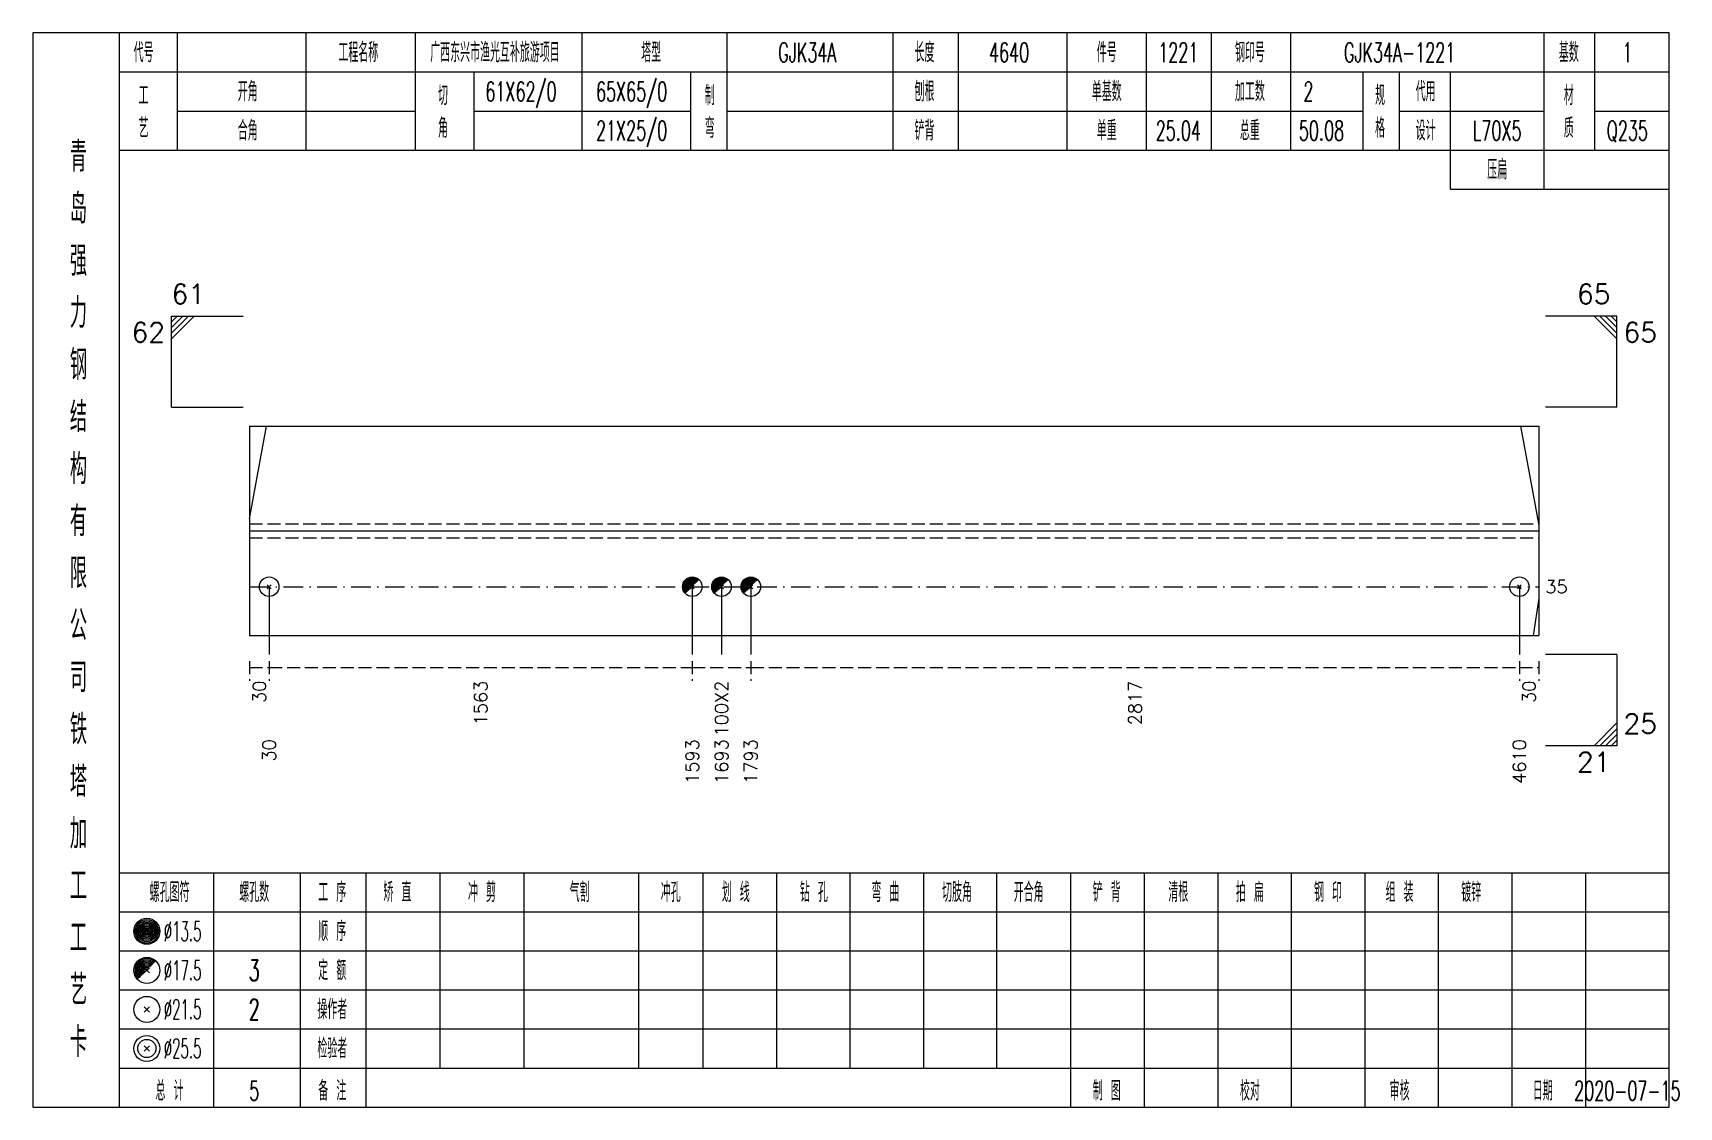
# Model space of a CAD drawing. Extents: x 0 to 2606, y -377 to 6479.
# Drawn here: x 784.2 to 1037.1, y 1050 to 1215 of the extents above; entities that cross this region are included whole.
import ezdxf
from ezdxf.enums import TextEntityAlignment as Align

# ---------------------------------------------------------------- set-up
doc = ezdxf.new("R2010")
doc.units = 0
doc.header["$MEASUREMENT"] = 0
doc.linetypes.add('一点画线', pattern=[5.2, 3, -1, 0.2, -1])
doc.linetypes.add('虚线', pattern=[2.75, 2, -0.75])
doc.layers.get('0').update_dxf_attribs({"linetype": 'CONTINUOUS', "lineweight": 25})
doc.layers.add('1', color=7, linetype='CONTINUOUS', lineweight=25)
doc.layers.add('4', color=7, linetype='CONTINUOUS', lineweight=25)
doc.styles.get("Standard").update_dxf_attribs({"font": 'simplex.shx', "width": 0.7, "height": 3, "bigfont": 'gbhzfs.shx'})

msp = doc.modelspace()

# ---------------------------------------------------------------- texts
at = {"color": 7, "linetype": 'Continuous', "lineweight": 13}
for s, p in [('61', (805.5, 1172.5)), ('25', (1028.6, 1106.5))]:
    msp.add_text(s, height=3, dxfattribs=at).set_placement(p, align=Align.BOTTOM_LEFT)
msp.add_text('65', height=3, dxfattribs=at).set_placement((1026.6, 1172.5), align=Align.BOTTOM_RIGHT)
for s, p in [('62', (804.5, 1170.5)), ('21', (1026.6, 1104.5))]:
    msp.add_text(s, height=3, dxfattribs=at).set_placement(p, align=Align.TOP_RIGHT)
msp.add_text('65', height=3, dxfattribs=at).set_placement((1028.6, 1170.5), align=Align.TOP_LEFT)
msp.add_text('35', height=2, dxfattribs=at).set_placement((1016.6, 1129.93), align=Align.MIDDLE_LEFT)
at = {"color": 8, "linetype": 'Continuous', "lineweight": 9}
for s, p in [('30', (819, 1115.5)), ('1563', (853.01, 1115.5)), ('100X2', (890.01, 1115.5)), ('2817', (953.56, 1115.5)), ('30', (1014.1, 1115.5))]:
    msp.add_text(s, height=2, rotation=90, dxfattribs=at).set_placement(p, align=Align.MIDDLE_RIGHT)
at = {"layer": '1', "color": 7, "linetype": 'Continuous', "lineweight": 13}
for s, p in [('30', (820.5, 1106.5)), ('1593', (885.51, 1106.5)), ('1693', (890.01, 1106.5)), ('1793', (894.51, 1106.5)), ('4610', (1012.6, 1106.5))]:
    msp.add_text(s, height=2, rotation=90, dxfattribs=at).set_placement(p, align=Align.MIDDLE_RIGHT)
at = {"layer": '4', "color": 1, "linetype": 'Continuous', "lineweight": 13}
for s, height, width, p in [('代号', 3, 0.6, (801.2, 1212)), ('工程名称', 3, 0.6, (834.2, 1212)), ('广西东兴市渔光互补旅游项目', 3, 0.6, (855.2, 1212)), ('塔型', 3, 0.6, (879.2, 1212)), ('GJK34A', 3, 0.6, (903.2, 1212)), ('长度', 3, 0.6, (921.2, 1212)), ('4640', 3, 0.6, (934.2, 1212)), ('件号', 3, 0.6, (949.2, 1212)), ('1221', 3, 0.6, (960.2, 1212)), ('钢印号', 3, 0.6, (971.2, 1212)), ('GJK34A-1221', 3, 0.6, (994.2, 1212)), ('基数', 3, 0.6, (1020.2, 1212)), ('1', 3, 0.6, (1029.2, 1212)), ('工', 3, 0.6, (801.2, 1205.4)), ('开角', 3, 0.6, (817.2, 1206)), ('切', 3, 0.6, (847.2, 1205.4)), ('61X62/0', 3, 0.6, (859.2, 1206)), ('65X65/0', 3, 0.6, (876.2, 1206)), ('制', 3, 0.6, (888.2, 1205.4)), ('刨根', 3, 0.6, (921.2, 1206)), ('单基数', 3, 0.6, (949.2, 1206)), ('加工数', 3, 0.6, (971.2, 1206)), ('2', 3, 0.6, (980.2, 1206)), ('规', 3, 0.6, (991.2, 1205.4)), ('代用', 3, 0.6, (998.2, 1206)), ('材', 3, 0.6, (1020.2, 1205.4)), ('艺', 3, 0.6, (801.2, 1200.4)), ('合角', 3, 0.6, (817.2, 1200)), ('角', 3, 0.6, (847.2, 1200.4)), ('21X25/0', 3, 0.6, (876.2, 1200)), ('弯', 3, 0.6, (888.2, 1200.4)), ('铲背', 3, 0.6, (921.2, 1200)), ('单重', 3, 0.6, (949.2, 1200)), ('25.04', 3, 0.6, (960.2, 1200)), ('总重', 3, 0.6, (971.2, 1200)), ('50.08', 3, 0.6, (982.2, 1200)), ('格', 3, 0.6, (991.2, 1200.4)), ('设计', 3, 0.6, (998.2, 1200)), ('L70X5', 3, 0.6, (1009.2, 1200)), ('质', 3, 0.6, (1020.2, 1200.4)), ('Q235', 3, 0.6, (1029.2, 1200)), ('青', 4.6, 0.8, (791.2, 1196)), ('压扁', 3, 0.6, (1009.2, 1194)), ('岛', 4.6, 0.8, (791.2, 1188)), ('强', 4.6, 0.8, (791.2, 1180)), ('力', 4.6, 0.8, (791.2, 1172)), ('钢', 4.6, 0.8, (791.2, 1164)), ('结', 4.6, 0.8, (791.2, 1156)), ('构', 4.6, 0.8, (791.2, 1148)), ('有', 4.6, 0.8, (791.2, 1140)), ('限', 4.6, 0.8, (791.2, 1132)), ('公', 4.6, 0.8, (791.2, 1124)), ('司', 4.6, 0.8, (791.2, 1116)), ('铁', 4.6, 0.8, (791.2, 1108)), ('塔', 4.6, 0.8, (791.2, 1100)), ('加', 4.6, 0.8, (791.2, 1092)), ('工', 4.6, 0.8, (791.2, 1084)), ('螺孔图符', 3, 0.6, (805.2, 1083)), ('螺孔数', 3, 0.6, (818.2, 1083)), ('工 序', 3, 0.6, (830.2, 1083)), ('矫 直', 3, 0.6, (840.2, 1083)), ('冲 剪', 3, 0.6, (853.2, 1083)), ('气割', 3, 0.6, (868.2, 1083)), ('冲孔', 3, 0.6, (882.2, 1083)), ('划 线', 3, 0.6, (892.2, 1083)), ('钻 孔', 3, 0.6, (904.2, 1083)), ('弯 曲', 3, 0.6, (915.2, 1083)), ('切肢角', 3, 0.6, (926.2, 1083)), ('开合角', 3, 0.6, (937.2, 1083)), ('铲 背', 3, 0.6, (949.2, 1083)), ('清根', 3, 0.6, (960.2, 1083)), ('拍 扁', 3, 0.6, (971.2, 1083)), ('钢 印', 3, 0.6, (983.2, 1083)), ('组 装', 3, 0.6, (994.2, 1083)), ('镀锌', 3, 0.6, (1005.2, 1083)), ('工', 4.6, 0.8, (791.2, 1076)), ('%%C13.5', 3, 0.5, (807.2, 1077)), ('顺 序', 3, 0.6, (830.2, 1077)), ('%%C17.5', 3, 0.5, (807.2, 1071)), ('3', 3.2, 0.6, (818.2, 1071)), ('定 额', 3, 0.6, (830.2, 1071)), ('艺', 4.6, 0.8, (791.2, 1068)), ('%%C21.5', 3, 0.5, (807.2, 1065)), ('2', 3.2, 0.6, (818.2, 1065)), ('操作者', 3, 0.6, (830.2, 1065)), ('卡', 4.6, 0.8, (791.2, 1060)), ('%%C25.5', 3, 0.5, (807.2, 1059)), ('检验者', 3, 0.6, (830.2, 1059)), ('总 计', 3, 0.6, (805.2, 1052.5)), ('5', 3, 0.6, (818.2, 1052.5)), ('备 注', 3, 0.6, (830.2, 1052.5)), ('制 图', 3, 0.6, (949.2, 1052.5)), ('校对', 3, 0.6, (971.2, 1052.5)), ('审核', 3, 0.6, (994.2, 1052.5)), ('日期', 3, 0.6, (1016.2, 1052.5)), ('2020-07-15', 3, 0.6, (1029.2, 1052.5))]:
    msp.add_text(s, height=height, dxfattribs=dict(at, width=width)).set_placement(p, align=Align.MIDDLE_CENTER)

# ---------------------------------------------------------------- linework, layer by layer
at = {"color": 7, "linetype": 'Continuous', "lineweight": 13}
for p, q in [((805.5, 1171.5), (816.5, 1171.5)), ((805.5, 1157.5), (805.5, 1171.5)), ((806.38, 1171.5), (805.5, 1170.62)), ((807.25, 1171.5), (805.5, 1169.75)), ((808.12, 1171.5), (805.5, 1168.88)), ((809, 1171.5), (805.5, 1168)), ((1027.6, 1171.5), (1016.6, 1171.5)), ((1024.1, 1171.5), (1027.6, 1168)), ((1024.97, 1171.5), (1027.6, 1168.88)), ((1025.85, 1171.5), (1027.6, 1169.75)), ((1026.72, 1171.5), (1027.6, 1170.62)), ((1027.6, 1157.5), (1027.6, 1171.5)), ((805.5, 1157.5), (816.5, 1157.5)), ((1027.6, 1157.5), (1016.6, 1157.5)), ((817.5, 1140.34), (820.1, 1154.57)), ((1015.6, 1139.65), (1012.82, 1154.57)), ((820.5, 1129.93), (820.5, 1119.5)), ((885.51, 1129.93), (885.51, 1119.5)), ((890.01, 1129.93), (890.01, 1119.5)), ((894.51, 1129.93), (894.51, 1119.5)), ((1012.6, 1129.93), (1012.6, 1119.5)), ((1015.6, 1128.17), (1014.7, 1122.43)), ((1027.6, 1119.5), (1016.6, 1119.5)), ((1027.6, 1119.5), (1027.6, 1105.5)), ((1024.1, 1105.5), (1027.6, 1109)), ((1024.97, 1105.5), (1027.6, 1108.12)), ((1027.6, 1105.5), (1016.6, 1105.5)), ((1025.85, 1105.5), (1027.6, 1107.25)), ((1026.72, 1105.5), (1027.6, 1106.38))]:
    msp.add_line(p, q, dxfattribs=at)
at = {"color": 7, "linetype": 'Continuous', "lineweight": 18}
for p, q in [((817.5, 1154.57), (817.5, 1122.43)), ((817.5, 1154.57), (1015.6, 1154.57)), ((1015.6, 1154.57), (1015.6, 1122.43)), ((817.5, 1138.5), (1015.6, 1138.5))]:
    msp.add_line(p, q, dxfattribs=at)
at = {"color": 1, "linetype": '虚线', "lineweight": 18}
for p, q in [((817.5, 1139.57), (1015.6, 1139.57)), ((817.5, 1137.43), (1015.6, 1137.43))]:
    msp.add_line(p, q, dxfattribs=at)
at = {"color": 3, "linetype": '一点画线', "lineweight": 13}
msp.add_line((817.5, 1129.93), (1015.6, 1129.93), dxfattribs=at)
at = {"color": 8, "linetype": '虚线', "lineweight": 9}
for p, q in [((817.5, 1118.5), (817.5, 1115.5)), ((820.5, 1118.5), (820.5, 1115.5)), ((820.5, 1118.5), (820.5, 1115.5)), ((885.51, 1118.5), (885.51, 1115.5)), ((885.51, 1118.5), (885.51, 1115.5)), ((894.51, 1118.5), (894.51, 1115.5)), ((894.51, 1118.5), (894.51, 1115.5)), ((1012.6, 1118.5), (1012.6, 1115.5)), ((1012.6, 1118.5), (1012.6, 1115.5)), ((1015.6, 1118.5), (1015.6, 1115.5)), ((817.5, 1117.5), (820.5, 1117.5)), ((820.5, 1117.5), (885.51, 1117.5)), ((885.51, 1117.5), (894.51, 1117.5)), ((894.51, 1117.5), (1012.6, 1117.5)), ((1012.6, 1117.5), (1015.6, 1117.5))]:
    msp.add_line(p, q, dxfattribs=at)
at = {"layer": '1', "color": 7, "linetype": 'Continuous', "lineweight": 13}
for p, q in [((820.2, 1129.63), (820.8, 1130.23)), ((820.8, 1129.63), (820.2, 1130.23)), ((1012.3, 1129.63), (1012.9, 1130.23)), ((1012.9, 1129.63), (1012.3, 1130.23))]:
    msp.add_line(p, q, dxfattribs=at)
at = {"layer": '1', "color": 7, "linetype": 'Continuous', "lineweight": 0}
for p, q in [((885.21, 1129.63), (885.81, 1130.23)), ((885.21, 1130.23), (885.81, 1129.63)), ((889.71, 1129.63), (890.31, 1130.23)), ((889.71, 1130.23), (890.31, 1129.63)), ((894.21, 1129.63), (894.81, 1130.23)), ((894.21, 1130.23), (894.81, 1129.63))]:
    msp.add_line(p, q, dxfattribs=at)
at = {"layer": '1', "color": 7, "linetype": 'Continuous', "lineweight": 18}
msp.add_line((817.5, 1122.43), (1015.6, 1122.43), dxfattribs=at)
at = {"layer": '1', "color": 7, "linetype": 'Continuous', "lineweight": 13}
for centre in [(820.5, 1129.93), (885.51, 1129.93), (890.01, 1129.93), (894.51, 1129.93), (1012.6, 1129.93)]:
    msp.add_circle(centre, 1.5, dxfattribs=at)
for centre, radius in [((885.51, 1129.93), 1.35), ((885.51, 1129.93), 1.2), ((885.51, 1129.93), 1.05), ((885.51, 1129.93), 0.9), ((885.51, 1129.93), 0.75), ((890.01, 1129.93), 1.35), ((890.01, 1129.93), 1.2), ((890.01, 1129.93), 1.05), ((890.01, 1129.93), 0.9), ((890.01, 1129.93), 0.75), ((894.51, 1129.93), 1.35), ((894.51, 1129.93), 1.2), ((894.51, 1129.93), 1.05), ((894.51, 1129.93), 0.9), ((894.51, 1129.93), 0.75), ((885.51, 1129.93), 0.6), ((885.51, 1129.93), 0.45), ((885.51, 1129.93), 0.3), ((885.51, 1129.93), 0.15), ((890.01, 1129.93), 0.6), ((890.01, 1129.93), 0.45), ((890.01, 1129.93), 0.3), ((890.01, 1129.93), 0.15), ((894.51, 1129.93), 0.6), ((894.51, 1129.93), 0.45), ((894.51, 1129.93), 0.3), ((894.51, 1129.93), 0.15)]:
    msp.add_arc(centre, radius, 45, 225, dxfattribs=at)
at = {"layer": '4', "color": 1, "linetype": 'Continuous', "lineweight": 18}
for p, q in [((797.5, 1050), (797.5, 1215)), ((806.4, 1197), (806.4, 1215)), ((826.2, 1197), (826.2, 1215)), ((843, 1197), (843, 1215)), ((868.6, 1197), (868.6, 1215)), ((890.9, 1197), (890.9, 1215)), ((916.4, 1197), (916.4, 1215)), ((926.4, 1197), (926.4, 1215)), ((943.1, 1197), (943.1, 1215)), ((955.3, 1197), (955.3, 1215)), ((965.3, 1197), (965.3, 1215)), ((977.5, 1197), (977.5, 1215)), ((1016.4, 1191), (1016.4, 1215)), ((1024.2, 1197), (1024.2, 1215)), ((797.5, 1209), (1035.6, 1209)), ((852, 1197), (852, 1209)), ((885.3, 1197), (885.3, 1209)), ((988.6, 1197), (988.6, 1209)), ((994.2, 1197), (994.2, 1209)), ((1002, 1191), (1002, 1209)), ((806.4, 1203), (843, 1203)), ((852, 1203), (885.3, 1203)), ((890.9, 1203), (988.6, 1203)), ((994.2, 1203), (1016.4, 1203)), ((1024.2, 1203), (1035.6, 1203)), ((797.5, 1197), (1035.6, 1197)), ((1002, 1191), (1035.6, 1191)), ((797.5, 1086), (1035.6, 1086)), ((812, 1050), (812, 1086)), ((825.3, 1050), (825.3, 1086)), ((835.4, 1050), (835.4, 1086)), ((846.8, 1056), (846.8, 1086)), ((859.7, 1056), (859.7, 1086)), ((877.3, 1056), (877.3, 1086)), ((887.2, 1056), (887.2, 1086)), ((898.5, 1056), (898.5, 1086)), ((909.8, 1056), (909.8, 1086)), ((921.1, 1056), (921.1, 1086)), ((932.3, 1056), (932.3, 1086)), ((943.7, 1056), (943.7, 1086)), ((955, 1056), (955, 1086)), ((966.3, 1056), (966.3, 1086)), ((977.6, 1056), (977.6, 1086)), ((988.9, 1056), (988.9, 1086)), ((1000.2, 1056), (1000.2, 1086)), ((1011.5, 1056), (1011.5, 1086)), ((1022.8, 1056), (1022.8, 1086)), ((797.5, 1080), (1035.6, 1080)), ((797.5, 1074), (1035.6, 1074)), ((797.5, 1068), (1035.6, 1068)), ((797.5, 1062), (1035.6, 1062)), ((797.5, 1056), (1035.6, 1056)), ((943.7, 1050), (943.7, 1056)), ((955, 1050), (955, 1056)), ((966.3, 1050), (966.3, 1056)), ((977.6, 1050), (977.6, 1056)), ((988.9, 1050), (988.9, 1056)), ((1000.2, 1050), (1000.2, 1056)), ((1011.5, 1050), (1011.5, 1056)), ((1022.8, 1050), (1022.8, 1056))]:
    msp.add_line(p, q, dxfattribs=at)
at = {"layer": '4', "color": 7, "linetype": 'Continuous', "lineweight": 13}
for p, q in [((801.5, 1076.8), (801.9, 1077.2)), ((801.9, 1076.8), (801.5, 1077.2)), ((801.3, 1064.6), (802.1, 1065.4)), ((802.1, 1064.6), (801.3, 1065.4)), ((801.3, 1058.6), (802.1, 1059.4)), ((802.1, 1058.6), (801.3, 1059.4))]:
    msp.add_line(p, q, dxfattribs=at)
at = {"layer": '4', "color": 7, "linetype": 'Continuous', "lineweight": 0}
for p, q in [((801.3, 1070.6), (802.1, 1071.4)), ((801.3, 1071.4), (802.1, 1070.6))]:
    msp.add_line(p, q, dxfattribs=at)
at = {"layer": '4', "color": 1, "linetype": 'Continuous', "lineweight": 18}
msp.add_lwpolyline([(784.2, 1215), (784.2, 1050), (1035.6, 1050), (1035.6, 1215)], close=True, dxfattribs=at)
at = {"layer": '4', "color": 7, "linetype": 'Continuous', "lineweight": 13}
for centre, radius in [((801.7, 1077), 2), ((801.7, 1077), 1.8), ((801.7, 1077), 1.6), ((801.7, 1077), 1.4), ((801.7, 1077), 1.2), ((801.7, 1077), 1), ((801.7, 1077), 0.8), ((801.7, 1077), 0.6), ((801.7, 1077), 0.4), ((801.7, 1077), 0.2), ((801.7, 1071), 2), ((801.7, 1065), 2), ((801.7, 1059), 2), ((801.7, 1059), 1.4)]:
    msp.add_circle(centre, radius, dxfattribs=at)
for radius in [1.8, 1.6, 1.4, 1.2, 1, 0.8, 0.6, 0.4, 0.2]:
    msp.add_arc((801.7, 1071), radius, 45, 225, dxfattribs=at)

msp.set_redraw_order([(e.dxf.handle, doc.entitydb.next_handle()) for e in msp.query("TEXT MTEXT ATTDEF DIMENSION ARC_DIMENSION")])  # texts and dimensions are drawn at this point

doc.saveas('drawing.dxf')
